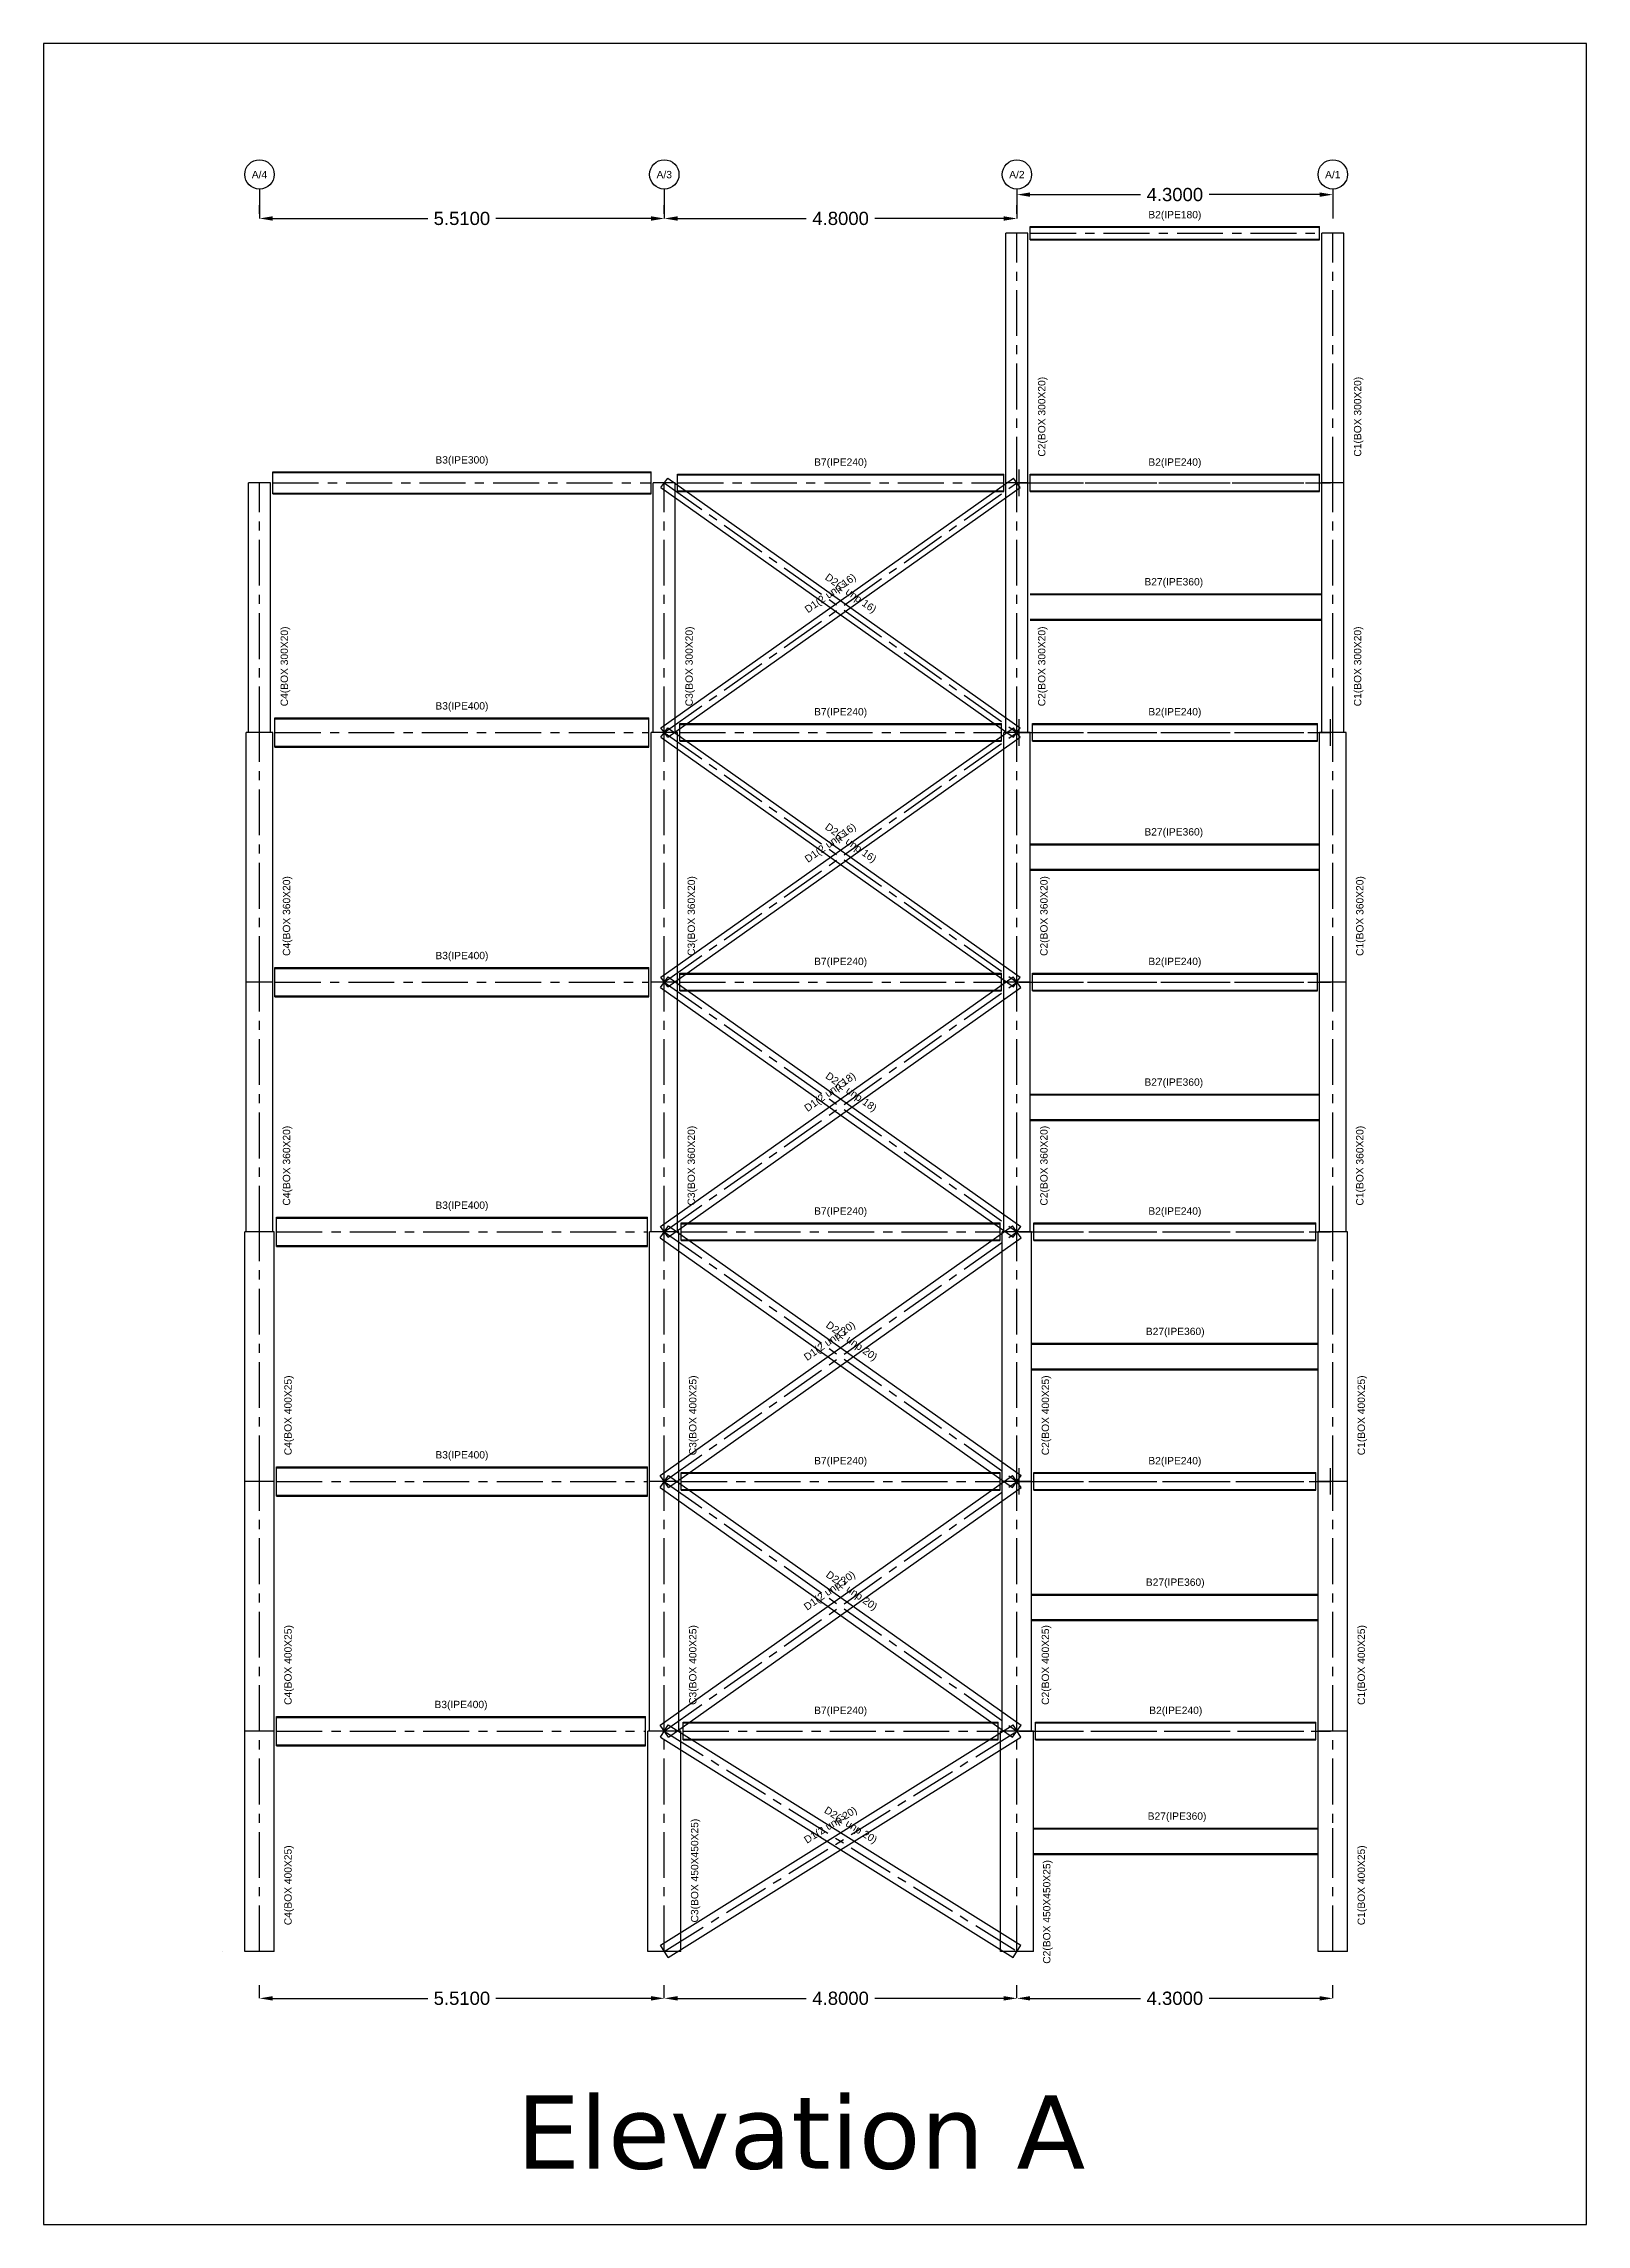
# Model space of a CAD drawing. Header units: metres. Extents: x 158 to 495, y 93 to 262.
# Drawn here: x 273.86 to 294.86, y 231.71 to 261.41 of the extents above; entities that cross this region are included whole.
import ezdxf
from ezdxf.enums import TextEntityAlignment as Align

# ---------------------------------------------------------------- set-up
doc = ezdxf.new("R2010")
doc.units = ezdxf.units.M
doc.header["$MEASUREMENT"] = 0
doc.linetypes.add('CENTER', pattern=[2, 1.25, -0.25, 0.25, -0.25])
doc.styles.get("Standard").update_dxf_attribs({"font": 'arial.ttf'})
doc.dimstyles.get("Standard").update_dxf_attribs({"dimtxt": 0.18, "dimasz": 0.18, "dimexe": 0.18, "dimexo": 0.0625, "dimgap": 0.09, "dimtad": 0, "dimtih": 1, "dimtoh": 1, "dimdec": 4, "dimzin": 0, "dimdsep": 46, "dimtxsty": 'Standard', "dimcen": 0.09, "dimadec": 0, "dimazin": 0, "dimtfac": 1, "dimtdec": 4, "dimtofl": 0, "dimtmove": 0, "dimatfit": 3, "dimfxl": 1, "dimtolj": 1, "dimtzin": 0, "dimarcsym": 0})

msp = doc.modelspace()

# ---------------------------------------------------------------- texts
for s, p in [('A/4', (276.8026, 259.62402)), ('A/3', (282.3126, 259.62402)), ('A/2', (287.1126, 259.62402)), ('A/1', (291.4126, 259.62402)), ('B2(IPE180)', (289.2626, 259.06402)), ('B3(IPE300)', (279.5576, 255.72402)), ('B7(IPE240)', (284.7126, 255.69402)), ('B2(IPE240)', (289.2626, 255.69402)), ('B27(IPE360)', (289.2476, 254.06416)), ('B3(IPE400)', (279.5576, 252.37402)), ('B7(IPE240)', (284.7126, 252.29402)), ('B2(IPE240)', (289.2626, 252.29402)), ('B27(IPE360)', (289.2476, 250.65826)), ('B3(IPE400)', (279.5576, 248.97402)), ('B7(IPE240)', (284.7126, 248.89402)), ('B2(IPE240)', (289.2626, 248.89402)), ('B27(IPE360)', (289.2476, 247.25012)), ('B3(IPE400)', (279.5576, 245.57402)), ('B7(IPE240)', (284.7126, 245.49402)), ('B2(IPE240)', (289.2626, 245.49402)), ('B27(IPE360)', (289.2676, 243.85494)), ('B3(IPE400)', (279.5576, 242.17402)), ('B7(IPE240)', (284.7126, 242.09402)), ('B2(IPE240)', (289.2626, 242.09402)), ('B27(IPE360)', (289.2676, 240.43969)), ('B3(IPE400)', (279.5451, 238.77402)), ('B7(IPE240)', (284.7126, 238.69402)), ('B2(IPE240)', (289.2751, 238.69402)), ('B27(IPE360)', (289.2926, 237.25383))]:
    msp.add_text(s, height=0.1).set_placement(p, align=Align.MIDDLE)
for s, rotation, p in [('C2(BOX 300X20)', 90, (287.4626, 256.32402)), ('C1(BOX 300X20)', 90, (291.7626, 256.32402)), ('D1(2 unp 16)', 35.311213, (284.57966, 253.91171)), ('D2(2 unp 16)', 324.688787, (284.84554, 253.91171)), ('C4(BOX 300X20)', 90, (277.1526, 252.92402)), ('C3(BOX 300X20)', 90, (282.6626, 252.92402)), ('C2(BOX 300X20)', 90, (287.4626, 252.92402)), ('C1(BOX 300X20)', 90, (291.7626, 252.92402)), ('D1(2 unp 16)', 35.311213, (284.57966, 250.51171)), ('D2(2 unp 16)', 324.688787, (284.84554, 250.51171)), ('C4(BOX 360X20)', 90, (277.1826, 249.52402)), ('C3(BOX 360X20)', 90, (282.6926, 249.52402)), ('C2(BOX 360X20)', 90, (287.4926, 249.52402)), ('C1(BOX 360X20)', 90, (291.7926, 249.52402)), ('D1(2 unp 18)', 35.311213, (284.57388, 247.11987)), ('D2(2 unp 18)', 324.688787, (284.85132, 247.11987)), ('C4(BOX 360X20)', 90, (277.1826, 246.12402)), ('C3(BOX 360X20)', 90, (282.6926, 246.12402)), ('C2(BOX 360X20)', 90, (287.4926, 246.12402)), ('C1(BOX 360X20)', 90, (291.7926, 246.12402)), ('D1(2 unp 20)', 35.311213, (284.5681, 243.72803)), ('D2(2 unp 20)', 324.688787, (284.8571, 243.72803)), ('C4(BOX 400X25)', 90, (277.2026, 242.72402)), ('C3(BOX 400X25)', 90, (282.7126, 242.72402)), ('C2(BOX 400X25)', 90, (287.5126, 242.72402)), ('C1(BOX 400X25)', 90, (291.8126, 242.72402)), ('D1(2 unp 20)', 35.311213, (284.5681, 240.32803)), ('D2(2 unp 20)', 324.688787, (284.8571, 240.32803)), ('C4(BOX 400X25)', 90, (277.2026, 239.32402)), ('C3(BOX 400X25)', 90, (282.7126, 239.32402)), ('C2(BOX 400X25)', 90, (287.5126, 239.32402)), ('C1(BOX 400X25)', 90, (291.8126, 239.32402)), ('D1(2 unp 20)', 32.005383, (284.5801, 237.13602)), ('D2(2 unp 20)', 327.994617, (284.8451, 237.13602)), ('C3(BOX 450X450X25)', 90, (282.7376, 236.52402)), ('C4(BOX 400X25)', 90, (277.2026, 236.32402)), ('C1(BOX 400X25)', 90, (291.8126, 236.32402)), ('C2(BOX 450X450X25)', 90, (287.53099, 235.96165))]:
    msp.add_text(s, height=0.1, rotation=rotation).set_placement(p, align=Align.MIDDLE)
at = {"insert": (280.2979, 233.46377), "char_height": 1, "attachment_point": 1}
msp.add_mtext_dynamic_manual_height_columns('{\\fVerdana|b0|i0|c0|p34;Elevation A}', width=10.4806446, gutter_width=1, heights=[2.9758], dxfattribs=at)

# ---------------------------------------------------------------- blocks, each defined once
blk = doc.blocks.new('*D146')
at = {"color": 0, "lineweight": -2, "transparency": 16777216}
for p, q in [((276.803, 234.787), (276.803, 234.964)), ((282.313, 234.787), (282.313, 234.964)), ((276.983, 234.784), (279.094, 234.784)), ((282.133, 234.784), (280.021, 234.784))]:
    blk.add_line(p, q, dxfattribs=at)
at = {"color": 0, "transparency": 16777216}
for points in [[(276.983, 234.814), (276.983, 234.754), (276.803, 234.784)], [(282.133, 234.814), (282.133, 234.754), (282.313, 234.784)]]:
    blk.add_solid(points, dxfattribs=at)
at = {"layer": 'Defpoints', "color": 0, "transparency": 16777216}
for p in [(276.803, 234.724), (282.313, 234.784), (282.313, 234.724)]:
    blk.add_point(p, dxfattribs=at)
at = {"color": 0, "transparency": 16777216, "insert": (279.558, 234.784), "char_height": 0.18, "attachment_point": 5}
blk.add_mtext('\\A1;5.5100', dxfattribs=at)
blk = doc.blocks.new('*D147')
at = {"color": 0, "lineweight": -2, "transparency": 16777216}
for p, q in [((282.313, 234.787), (282.313, 234.964)), ((287.113, 234.787), (287.113, 234.964)), ((282.493, 234.784), (284.246, 234.784)), ((286.933, 234.784), (285.18, 234.784))]:
    blk.add_line(p, q, dxfattribs=at)
at = {"color": 0, "transparency": 16777216}
for points in [[(282.493, 234.814), (282.493, 234.754), (282.313, 234.784)], [(286.933, 234.814), (286.933, 234.754), (287.113, 234.784)]]:
    blk.add_solid(points, dxfattribs=at)
at = {"layer": 'Defpoints', "color": 0, "transparency": 16777216}
for p in [(282.313, 234.724), (287.113, 234.784), (287.113, 234.724)]:
    blk.add_point(p, dxfattribs=at)
at = {"color": 0, "transparency": 16777216, "insert": (284.713, 234.784), "char_height": 0.18, "attachment_point": 5}
blk.add_mtext('\\A1;4.8000', dxfattribs=at)
blk = doc.blocks.new('*D148')
at = {"color": 0, "lineweight": -2, "transparency": 16777216}
for p, q in [((287.113, 234.787), (287.113, 234.964)), ((291.413, 234.787), (291.413, 234.964)), ((287.293, 234.784), (288.796, 234.784)), ((291.233, 234.784), (289.73, 234.784))]:
    blk.add_line(p, q, dxfattribs=at)
at = {"color": 0, "transparency": 16777216}
for points in [[(287.293, 234.814), (287.293, 234.754), (287.113, 234.784)], [(291.233, 234.814), (291.233, 234.754), (291.413, 234.784)]]:
    blk.add_solid(points, dxfattribs=at)
at = {"layer": 'Defpoints', "color": 0, "transparency": 16777216}
for p in [(287.113, 234.724), (291.413, 234.784), (291.413, 234.724)]:
    blk.add_point(p, dxfattribs=at)
at = {"color": 0, "transparency": 16777216, "insert": (289.263, 234.784), "char_height": 0.18, "attachment_point": 5}
blk.add_mtext('\\A1;4.3000', dxfattribs=at)
blk = doc.blocks.new('*D168')
at = {"color": 0, "lineweight": -2, "transparency": 16777216}
for p, q in [((276.803, 259.087), (276.803, 259.204)), ((276.983, 259.024), (279.094, 259.024)), ((282.133, 259.024), (280.021, 259.024)), ((282.313, 259.087), (282.313, 259.204))]:
    blk.add_line(p, q, dxfattribs=at)
at = {"color": 0, "transparency": 16777216}
for points in [[(276.983, 259.054), (276.983, 258.994), (276.803, 259.024)], [(282.133, 259.054), (282.133, 258.994), (282.313, 259.024)]]:
    blk.add_solid(points, dxfattribs=at)
at = {"layer": 'Defpoints', "color": 0, "transparency": 16777216}
for p in [(276.803, 259.024), (282.313, 259.024), (282.313, 259.024)]:
    blk.add_point(p, dxfattribs=at)
at = {"color": 0, "transparency": 16777216, "insert": (279.558, 259.024), "char_height": 0.18, "attachment_point": 5}
blk.add_mtext('\\A1;5.5100', dxfattribs=at)
blk = doc.blocks.new('*D169')
at = {"color": 0, "lineweight": -2, "transparency": 16777216}
for p, q in [((282.313, 259.087), (282.313, 259.204)), ((282.493, 259.024), (284.246, 259.024)), ((286.933, 259.024), (285.18, 259.024)), ((287.113, 259.087), (287.113, 259.204))]:
    blk.add_line(p, q, dxfattribs=at)
at = {"color": 0, "transparency": 16777216}
for points in [[(282.493, 259.054), (282.493, 258.994), (282.313, 259.024)], [(286.933, 259.054), (286.933, 258.994), (287.113, 259.024)]]:
    blk.add_solid(points, dxfattribs=at)
at = {"layer": 'Defpoints', "color": 0, "transparency": 16777216}
for p in [(282.313, 259.024), (287.113, 259.024), (287.113, 259.024)]:
    blk.add_point(p, dxfattribs=at)
at = {"color": 0, "transparency": 16777216, "insert": (284.713, 259.024), "char_height": 0.18, "attachment_point": 5}
blk.add_mtext('\\A1;4.8000', dxfattribs=at)
blk = doc.blocks.new('*D170')
at = {"color": 0, "lineweight": -2, "transparency": 16777216}
for p, q in [((287.113, 259.362), (287.113, 259.169)), ((287.293, 259.349), (288.796, 259.349)), ((291.233, 259.349), (289.73, 259.349)), ((291.413, 259.362), (291.413, 259.169))]:
    blk.add_line(p, q, dxfattribs=at)
at = {"color": 0, "transparency": 16777216}
for points in [[(287.293, 259.379), (287.293, 259.319), (287.113, 259.349)], [(291.233, 259.379), (291.233, 259.319), (291.413, 259.349)]]:
    blk.add_solid(points, dxfattribs=at)
at = {"layer": 'Defpoints', "color": 0, "transparency": 16777216}
for p in [(287.113, 259.424), (291.413, 259.424), (291.413, 259.349)]:
    blk.add_point(p, dxfattribs=at)
at = {"color": 0, "transparency": 16777216, "insert": (289.263, 259.349), "char_height": 0.18, "attachment_point": 5}
blk.add_mtext('\\A1;4.3000', dxfattribs=at)

# ---------------------------------------------------------------- dimensions: what is measured, and where the dimension line sits
for base, p1, p2, picture, middle in [((291.4126, 259.34918), (287.1126, 259.42402), (291.4126, 259.42402), '*D170', (289.2626, 259.34918)), ((282.3126, 259.02402), (276.8026, 259.02402), (282.3126, 259.02402), '*D168', (279.5576, 259.02402)), ((287.1126, 259.02402), (282.3126, 259.02402), (287.1126, 259.02402), '*D169', (284.7126, 259.02402)), ((282.3126, 234.78402), (276.8026, 234.72402), (282.3126, 234.72402), '*D146', (279.5576, 234.78402)), ((287.1126, 234.78402), (282.3126, 234.72402), (287.1126, 234.72402), '*D147', (284.7126, 234.78402)), ((291.4126, 234.78402), (287.1126, 234.72402), (291.4126, 234.72402), '*D148', (289.2626, 234.78402))]:
    dim = msp.add_linear_dim(base=base, p1=p1, p2=p2, dimstyle='Standard')
    dim.commit()
    dim.dimension.update_dxf_attribs({"geometry": picture, "text_midpoint": middle})

# ---------------------------------------------------------------- linework, layer by layer
for p, q in [((273.8642, 261.40561), (273.8642, 231.70561)), ((294.8642, 261.40561), (273.8642, 261.40561)), ((294.8642, 231.70561), (294.8642, 261.40561)), ((273.8642, 231.70561), (294.8642, 231.70561))]:
    msp.add_line(p, q)
at = {"linetype": 'CENTER', "ltscale": 0.5}
for p, q in [((276.8026, 259.42402), (276.8026, 259.02402)), ((282.3126, 259.42402), (282.3126, 259.02402)), ((287.1126, 259.42402), (287.1126, 259.02402)), ((291.4126, 259.42402), (291.4126, 259.02402)), ((287.1126, 255.42402), (287.1126, 258.82402)), ((287.2926, 258.82402), (291.2326, 258.82402)), ((291.4126, 255.42402), (291.4126, 258.82402)), ((276.8026, 252.02402), (276.8026, 255.42402)), ((276.9826, 255.42402), (282.1326, 255.42402)), ((282.3126, 252.02402), (282.3126, 255.42402)), ((282.3126, 252.02402), (287.1126, 255.42402)), ((282.3126, 255.42402), (287.1126, 252.02402)), ((282.4926, 255.42402), (286.9326, 255.42402)), ((287.1126, 252.02402), (287.1126, 255.42402)), ((287.1426, 255.42402), (291.3826, 255.42402)), ((287.2926, 255.42402), (291.2326, 255.42402)), ((291.4126, 252.02402), (291.4126, 255.42402)), ((276.8026, 248.62402), (276.8026, 252.02402)), ((277.0126, 252.02402), (282.1026, 252.02402)), ((282.3126, 248.62402), (282.3126, 252.02402)), ((282.3126, 248.62402), (287.1126, 252.02402)), ((282.3126, 252.02402), (287.1126, 248.62402)), ((282.5226, 252.02402), (286.9026, 252.02402)), ((287.1126, 248.62402), (287.1126, 252.02402)), ((287.1426, 252.02402), (291.3826, 252.02402)), ((287.3226, 252.02402), (291.2026, 252.02402)), ((291.4126, 248.62402), (291.4126, 252.02402)), ((276.8026, 245.22402), (276.8026, 248.62402)), ((277.0126, 248.62402), (282.1026, 248.62402)), ((282.3126, 245.22402), (282.3126, 248.62402)), ((282.3126, 245.22402), (287.1126, 248.62402)), ((282.3126, 248.62402), (287.1126, 245.22402)), ((282.5226, 248.62402), (286.9026, 248.62402)), ((287.1126, 245.22402), (287.1126, 248.62402)), ((287.1426, 248.62402), (291.3826, 248.62402)), ((287.3226, 248.62402), (291.2026, 248.62402)), ((291.4126, 245.22402), (291.4126, 248.62402)), ((276.8026, 241.82402), (276.8026, 245.22402)), ((277.0326, 245.22402), (282.0826, 245.22402)), ((282.3126, 241.82402), (282.3126, 245.22402)), ((282.3126, 241.82402), (287.1126, 245.22402)), ((282.3126, 245.22402), (287.1126, 241.82402)), ((282.5426, 245.22402), (286.8826, 245.22402)), ((287.1126, 241.82402), (287.1126, 245.22402)), ((287.1426, 245.22402), (291.3826, 245.22402)), ((287.3426, 245.22402), (291.1826, 245.22402)), ((291.4126, 241.82402), (291.4126, 245.22402)), ((276.8026, 238.42402), (276.8026, 241.82402)), ((277.0326, 241.82402), (282.0826, 241.82402)), ((282.3126, 238.42402), (282.3126, 241.82402)), ((282.3126, 238.42402), (287.1126, 241.82402)), ((282.3126, 241.82402), (287.1126, 238.42402)), ((282.5426, 241.82402), (286.8826, 241.82402)), ((287.1126, 238.42402), (287.1126, 241.82402)), ((287.1426, 241.82402), (291.3826, 241.82402)), ((287.3426, 241.82402), (291.1826, 241.82402)), ((291.4126, 238.42402), (291.4126, 241.82402)), ((276.8026, 235.42402), (276.8026, 238.42402)), ((277.0326, 238.42402), (282.0576, 238.42402)), ((282.3126, 235.42402), (282.3126, 238.42402)), ((282.3126, 235.42402), (287.1126, 238.42402)), ((282.3126, 238.42402), (287.1126, 235.42402)), ((282.5676, 238.42402), (286.8576, 238.42402)), ((287.1126, 235.42402), (287.1126, 238.42402)), ((287.1426, 238.42402), (291.3826, 238.42402)), ((287.3676, 238.42402), (291.1826, 238.42402)), ((291.4126, 235.42402), (291.4126, 238.42402)), ((276.3026, 235.42402), (276.3026, 235.42402)), ((276.3026, 235.42402), (276.3026, 235.42402))]:
    msp.add_line(p, q, dxfattribs=at)
at = {"linetype": 'Continuous'}
for p, q in [((286.9626, 255.42402), (286.9626, 258.82402)), ((286.9626, 255.42402), (286.9626, 258.82402)), ((287.2626, 258.82402), (286.9626, 258.82402)), ((287.2626, 255.42402), (287.2626, 258.82402)), ((287.2926, 258.91402), (291.2326, 258.91402)), ((287.2926, 258.73402), (287.2926, 258.91402)), ((287.2926, 258.90602), (291.2326, 258.90602)), ((287.2926, 258.90602), (291.2326, 258.90602)), ((287.2926, 258.74202), (291.2326, 258.74202)), ((287.2926, 258.73402), (291.2326, 258.73402)), ((287.2926, 258.73402), (291.2326, 258.73402)), ((291.2326, 258.73402), (291.2326, 258.91402)), ((291.2626, 255.42402), (291.2626, 258.82402)), ((291.2626, 255.42402), (291.2626, 258.82402)), ((291.5626, 258.82402), (291.2626, 258.82402)), ((291.5626, 255.42402), (291.5626, 258.82402)), ((276.6526, 252.02402), (276.6526, 255.42402)), ((276.6526, 252.02402), (276.6526, 255.42402)), ((276.9526, 255.42402), (276.6526, 255.42402)), ((276.9526, 252.02402), (276.9526, 255.42402)), ((276.9826, 255.57402), (282.1326, 255.57402)), ((276.9826, 255.27402), (276.9826, 255.57402)), ((276.9826, 255.56332), (282.1326, 255.56332)), ((276.9826, 255.56332), (282.1326, 255.56332)), ((282.1326, 255.27402), (282.1326, 255.57402)), ((282.1626, 252.02402), (282.1626, 255.42402)), ((282.1626, 252.02402), (282.1626, 255.42402)), ((282.4626, 255.42402), (282.1626, 255.42402)), ((282.26636, 252.0893), (287.06636, 255.4893)), ((282.26636, 255.35874), (282.35884, 255.4893)), ((282.35884, 255.4893), (287.15884, 252.0893)), ((282.4626, 252.02402), (282.4626, 255.42402)), ((282.4926, 255.54402), (286.9326, 255.54402)), ((282.4926, 255.30402), (282.4926, 255.54402)), ((282.4926, 255.53422), (286.9326, 255.53422)), ((282.4926, 255.53422), (286.9326, 255.53422)), ((286.9326, 255.30402), (286.9326, 255.54402)), ((287.2626, 255.42402), (286.9626, 255.42402)), ((286.9626, 252.02402), (286.9626, 255.42402)), ((286.9626, 252.02402), (286.9626, 255.42402)), ((287.2626, 255.42402), (286.9626, 255.42402)), ((287.15884, 255.35874), (287.06636, 255.4893)), ((287.1426, 255.24402), (287.1426, 255.60402)), ((287.2626, 252.02402), (287.2626, 255.42402)), ((287.2926, 255.54402), (291.2326, 255.54402)), ((287.2926, 255.30402), (287.2926, 255.54402)), ((287.2926, 255.53422), (291.2326, 255.53422)), ((287.2926, 255.53422), (291.2326, 255.53422)), ((291.2326, 255.30402), (291.2326, 255.54402)), ((291.2626, 252.02402), (291.2626, 255.42402)), ((291.2626, 252.02402), (291.2626, 255.42402)), ((291.5626, 255.42402), (291.2626, 255.42402)), ((291.5626, 255.42402), (291.2626, 255.42402)), ((291.5626, 252.02402), (291.5626, 255.42402)), ((276.9826, 255.28472), (282.1326, 255.28472)), ((276.9826, 255.27402), (282.1326, 255.27402)), ((276.9826, 255.27402), (282.1326, 255.27402)), ((282.26636, 255.35874), (287.06636, 251.95874)), ((282.26636, 255.35874), (287.06636, 251.95874)), ((282.35884, 251.95874), (287.15884, 255.35874)), ((282.35884, 251.95874), (287.15884, 255.35874)), ((282.4926, 255.31382), (286.9326, 255.31382)), ((282.4926, 255.30402), (286.9326, 255.30402)), ((282.4926, 255.30402), (286.9326, 255.30402)), ((287.2926, 255.31382), (291.2326, 255.31382)), ((287.2926, 255.30402), (291.2326, 255.30402)), ((287.2926, 255.30402), (291.2326, 255.30402)), ((287.2926, 253.91416), (291.2626, 253.91416)), ((287.2926, 253.90146), (291.2626, 253.90146)), ((287.2926, 253.90146), (291.2626, 253.90146)), ((287.2926, 253.56686), (291.2626, 253.56686)), ((287.2926, 253.55416), (291.2626, 253.55416)), ((287.2926, 253.55416), (291.2626, 253.55416)), ((277.0126, 252.22402), (282.1026, 252.22402)), ((277.0126, 251.82402), (277.0126, 252.22402)), ((277.0126, 252.21052), (282.1026, 252.21052)), ((277.0126, 252.21052), (282.1026, 252.21052)), ((282.1026, 251.82402), (282.1026, 252.22402)), ((287.1426, 251.84402), (287.1426, 252.20402)), ((291.3826, 251.84402), (291.3826, 252.20402)), ((276.6226, 248.62402), (276.6226, 252.02402)), ((276.6226, 248.62402), (276.6226, 252.02402)), ((276.9826, 252.02402), (276.6226, 252.02402)), ((276.9526, 252.02402), (276.6526, 252.02402)), ((276.9826, 248.62402), (276.9826, 252.02402)), ((282.1326, 248.62402), (282.1326, 252.02402)), ((282.1326, 248.62402), (282.1326, 252.02402)), ((282.4926, 252.02402), (282.1326, 252.02402)), ((282.4626, 252.02402), (282.1626, 252.02402)), ((282.35884, 251.95874), (282.26636, 252.0893)), ((282.26636, 248.6893), (287.06636, 252.0893)), ((282.26636, 251.95874), (282.35884, 252.0893)), ((282.26636, 251.95874), (287.06636, 248.55874)), ((282.26636, 251.95874), (287.06636, 248.55874)), ((282.35884, 252.0893), (287.15884, 248.6893)), ((282.35884, 248.55874), (287.15884, 251.95874)), ((282.35884, 248.55874), (287.15884, 251.95874)), ((282.4926, 248.62402), (282.4926, 252.02402)), ((282.5226, 252.14402), (286.9026, 252.14402)), ((282.5226, 251.90402), (282.5226, 252.14402)), ((282.5226, 252.13422), (286.9026, 252.13422)), ((282.5226, 252.13422), (286.9026, 252.13422)), ((282.5226, 251.91382), (286.9026, 251.91382)), ((282.5226, 251.90402), (286.9026, 251.90402)), ((282.5226, 251.90402), (286.9026, 251.90402)), ((286.9026, 251.90402), (286.9026, 252.14402)), ((286.9326, 248.62402), (286.9326, 252.02402)), ((286.9326, 248.62402), (286.9326, 252.02402)), ((287.2926, 252.02402), (286.9326, 252.02402)), ((287.2626, 252.02402), (286.9626, 252.02402)), ((287.15884, 251.95874), (287.06636, 252.0893)), ((287.06636, 251.95874), (287.15884, 252.0893)), ((287.2926, 248.62402), (287.2926, 252.02402)), ((287.3226, 252.14402), (291.2026, 252.14402)), ((287.3226, 251.90402), (287.3226, 252.14402)), ((287.3226, 252.13422), (291.2026, 252.13422)), ((287.3226, 252.13422), (291.2026, 252.13422)), ((287.3226, 251.91382), (291.2026, 251.91382)), ((287.3226, 251.90402), (291.2026, 251.90402)), ((287.3226, 251.90402), (291.2026, 251.90402)), ((291.2026, 251.90402), (291.2026, 252.14402)), ((291.2326, 248.62402), (291.2326, 252.02402)), ((291.2326, 248.62402), (291.2326, 252.02402)), ((291.5926, 252.02402), (291.2326, 252.02402)), ((291.5626, 252.02402), (291.2626, 252.02402)), ((291.5926, 248.62402), (291.5926, 252.02402)), ((277.0126, 251.83752), (282.1026, 251.83752)), ((277.0126, 251.82402), (282.1026, 251.82402)), ((277.0126, 251.82402), (282.1026, 251.82402)), ((287.2926, 250.50826), (291.2326, 250.50826)), ((287.2926, 250.49556), (291.2326, 250.49556)), ((287.2926, 250.49556), (291.2326, 250.49556)), ((287.2926, 250.16096), (291.2326, 250.16096)), ((287.2926, 250.14826), (291.2326, 250.14826)), ((287.2926, 250.14826), (291.2326, 250.14826)), ((276.9826, 248.62402), (276.6226, 248.62402)), ((276.6226, 245.22402), (276.6226, 248.62402)), ((276.6226, 245.22402), (276.6226, 248.62402)), ((276.9826, 248.62402), (276.6226, 248.62402)), ((276.9826, 245.22402), (276.9826, 248.62402)), ((277.0126, 248.82402), (282.1026, 248.82402)), ((277.0126, 248.42402), (277.0126, 248.82402)), ((277.0126, 248.81052), (282.1026, 248.81052)), ((277.0126, 248.81052), (282.1026, 248.81052)), ((282.1026, 248.42402), (282.1026, 248.82402)), ((282.4926, 248.62402), (282.1326, 248.62402)), ((282.1326, 245.22402), (282.1326, 248.62402)), ((282.1326, 245.22402), (282.1326, 248.62402)), ((282.4926, 248.62402), (282.1326, 248.62402)), ((282.26058, 245.29746), (287.06058, 248.69746)), ((282.26058, 248.55058), (282.36462, 248.69746)), ((282.35884, 248.55874), (282.26636, 248.6893)), ((282.36462, 248.69746), (287.16462, 245.29746)), ((282.4926, 245.22402), (282.4926, 248.62402)), ((282.5226, 248.74402), (286.9026, 248.74402)), ((282.5226, 248.50402), (282.5226, 248.74402)), ((282.5226, 248.73422), (286.9026, 248.73422)), ((282.5226, 248.73422), (286.9026, 248.73422)), ((286.9026, 248.50402), (286.9026, 248.74402)), ((287.2926, 248.62402), (286.9326, 248.62402)), ((286.9326, 245.22402), (286.9326, 248.62402)), ((286.9326, 245.22402), (286.9326, 248.62402)), ((287.2926, 248.62402), (286.9326, 248.62402)), ((287.16462, 248.55058), (287.06058, 248.69746)), ((287.06636, 248.55874), (287.15884, 248.6893)), ((287.2926, 245.22402), (287.2926, 248.62402)), ((287.3226, 248.74402), (291.2026, 248.74402)), ((287.3226, 248.50402), (287.3226, 248.74402)), ((287.3226, 248.73422), (291.2026, 248.73422)), ((287.3226, 248.73422), (291.2026, 248.73422)), ((291.2026, 248.50402), (291.2026, 248.74402)), ((291.2326, 245.22402), (291.2326, 248.62402)), ((291.2326, 245.22402), (291.2326, 248.62402)), ((291.5926, 248.62402), (291.2326, 248.62402)), ((291.5926, 248.62402), (291.2326, 248.62402)), ((291.5926, 245.22402), (291.5926, 248.62402)), ((277.0126, 248.43752), (282.1026, 248.43752)), ((277.0126, 248.42402), (282.1026, 248.42402)), ((277.0126, 248.42402), (282.1026, 248.42402)), ((282.26058, 248.55058), (287.06058, 245.15058)), ((282.26058, 248.55058), (287.06058, 245.15058)), ((282.36462, 245.15058), (287.16462, 248.55058)), ((282.36462, 245.15058), (287.16462, 248.55058)), ((282.5226, 248.51382), (286.9026, 248.51382)), ((282.5226, 248.50402), (286.9026, 248.50402)), ((282.5226, 248.50402), (286.9026, 248.50402)), ((287.3226, 248.51382), (291.2026, 248.51382)), ((287.3226, 248.50402), (291.2026, 248.50402)), ((287.3226, 248.50402), (291.2026, 248.50402)), ((287.2926, 247.10012), (291.2326, 247.10012)), ((287.2926, 247.08742), (291.2326, 247.08742)), ((287.2926, 247.08742), (291.2326, 247.08742)), ((287.2926, 246.75282), (291.2326, 246.75282)), ((287.2926, 246.74012), (291.2326, 246.74012)), ((287.2926, 246.74012), (291.2326, 246.74012)), ((277.0326, 245.42402), (282.0826, 245.42402)), ((277.0326, 245.02402), (277.0326, 245.42402)), ((277.0326, 245.41052), (282.0826, 245.41052)), ((277.0326, 245.41052), (282.0826, 245.41052)), ((282.0826, 245.02402), (282.0826, 245.42402)), ((282.5426, 245.34402), (286.8826, 245.34402)), ((282.5426, 245.10402), (282.5426, 245.34402)), ((282.5426, 245.33422), (286.8826, 245.33422)), ((282.5426, 245.33422), (286.8826, 245.33422)), ((286.8826, 245.10402), (286.8826, 245.34402)), ((287.3426, 245.34402), (291.1826, 245.34402)), ((287.3426, 245.10402), (287.3426, 245.34402)), ((287.3426, 245.33422), (291.1826, 245.33422)), ((287.3426, 245.33422), (291.1826, 245.33422)), ((291.1826, 245.10402), (291.1826, 245.34402)), ((276.6026, 241.82402), (276.6026, 245.22402)), ((276.6026, 241.82402), (276.6026, 245.22402)), ((277.0026, 245.22402), (276.6026, 245.22402)), ((276.9826, 245.22402), (276.6226, 245.22402)), ((277.0026, 241.82402), (277.0026, 245.22402)), ((277.0326, 245.03752), (282.0826, 245.03752)), ((282.1126, 241.82402), (282.1126, 245.22402)), ((282.1126, 241.82402), (282.1126, 245.22402)), ((282.5126, 245.22402), (282.1126, 245.22402)), ((282.4926, 245.22402), (282.1326, 245.22402)), ((282.2548, 241.90562), (287.0548, 245.30562)), ((282.2548, 245.14242), (282.3704, 245.30562)), ((282.2548, 245.14242), (287.0548, 241.74242)), ((282.2548, 245.14242), (287.0548, 241.74242)), ((282.36462, 245.15058), (282.26058, 245.29746)), ((282.3704, 245.30562), (287.1704, 241.90562)), ((282.3704, 241.74242), (287.1704, 245.14242)), ((282.3704, 241.74242), (287.1704, 245.14242)), ((282.5126, 241.82402), (282.5126, 245.22402)), ((282.5426, 245.11382), (286.8826, 245.11382)), ((282.5426, 245.10402), (286.8826, 245.10402)), ((282.5426, 245.10402), (286.8826, 245.10402)), ((286.9126, 241.82402), (286.9126, 245.22402)), ((286.9126, 241.82402), (286.9126, 245.22402)), ((287.3126, 245.22402), (286.9126, 245.22402)), ((287.2926, 245.22402), (286.9326, 245.22402)), ((287.1704, 245.14242), (287.0548, 245.30562)), ((287.06058, 245.15058), (287.16462, 245.29746)), ((287.3126, 241.82402), (287.3126, 245.22402)), ((287.3426, 245.11382), (291.1826, 245.11382)), ((287.3426, 245.10402), (291.1826, 245.10402)), ((287.3426, 245.10402), (291.1826, 245.10402)), ((291.2126, 241.82402), (291.2126, 245.22402)), ((291.2126, 241.82402), (291.2126, 245.22402)), ((291.6126, 245.22402), (291.2126, 245.22402)), ((291.5926, 245.22402), (291.2326, 245.22402)), ((291.6126, 241.82402), (291.6126, 245.22402)), ((277.0326, 245.02402), (282.0826, 245.02402)), ((277.0326, 245.02402), (282.0826, 245.02402)), ((287.3126, 243.70494), (291.2126, 243.70494)), ((287.3126, 243.69224), (291.2126, 243.69224)), ((287.3126, 243.69224), (291.2126, 243.69224)), ((287.3126, 243.35764), (291.2126, 243.35764)), ((287.3126, 243.34494), (291.2126, 243.34494)), ((287.3126, 243.34494), (291.2126, 243.34494)), ((277.0026, 241.82402), (276.6026, 241.82402)), ((276.6026, 238.42402), (276.6026, 241.82402)), ((276.6026, 238.42402), (276.6026, 241.82402)), ((277.0026, 241.82402), (276.6026, 241.82402)), ((277.0026, 238.42402), (277.0026, 241.82402)), ((277.0326, 242.02402), (282.0826, 242.02402)), ((277.0326, 241.62402), (277.0326, 242.02402)), ((277.0326, 242.01052), (282.0826, 242.01052)), ((277.0326, 242.01052), (282.0826, 242.01052)), ((282.0826, 241.62402), (282.0826, 242.02402)), ((282.5126, 241.82402), (282.1126, 241.82402)), ((282.1126, 238.42402), (282.1126, 241.82402)), ((282.1126, 238.42402), (282.1126, 241.82402)), ((282.5126, 241.82402), (282.1126, 241.82402)), ((282.3704, 241.74242), (282.2548, 241.90562)), ((282.2548, 238.50562), (287.0548, 241.90562)), ((282.2548, 241.74242), (282.3704, 241.90562)), ((282.3704, 241.90562), (287.1704, 238.50562)), ((282.5126, 238.42402), (282.5126, 241.82402)), ((282.5426, 241.94402), (286.8826, 241.94402)), ((282.5426, 241.70402), (282.5426, 241.94402)), ((282.5426, 241.93422), (286.8826, 241.93422)), ((282.5426, 241.93422), (286.8826, 241.93422)), ((286.8826, 241.70402), (286.8826, 241.94402)), ((287.3126, 241.82402), (286.9126, 241.82402)), ((286.9126, 238.42402), (286.9126, 241.82402)), ((286.9126, 238.42402), (286.9126, 241.82402)), ((287.3126, 241.82402), (286.9126, 241.82402)), ((287.1704, 241.74242), (287.0548, 241.90562)), ((287.0548, 241.74242), (287.1704, 241.90562)), ((287.1426, 241.64402), (287.1426, 242.00402)), ((287.3126, 238.42402), (287.3126, 241.82402)), ((287.3426, 241.94402), (291.1826, 241.94402)), ((287.3426, 241.70402), (287.3426, 241.94402)), ((287.3426, 241.93422), (291.1826, 241.93422)), ((287.3426, 241.93422), (291.1826, 241.93422)), ((291.1826, 241.70402), (291.1826, 241.94402)), ((291.2126, 238.42402), (291.2126, 241.82402)), ((291.2126, 238.42402), (291.2126, 241.82402)), ((291.6126, 241.82402), (291.2126, 241.82402)), ((291.6126, 241.82402), (291.2126, 241.82402)), ((291.3826, 241.64402), (291.3826, 242.00402)), ((291.6126, 238.42402), (291.6126, 241.82402)), ((277.0326, 241.63752), (282.0826, 241.63752)), ((277.0326, 241.62402), (282.0826, 241.62402)), ((277.0326, 241.62402), (282.0826, 241.62402)), ((282.2548, 241.74242), (287.0548, 238.34242)), ((282.2548, 241.74242), (287.0548, 238.34242)), ((282.3704, 238.34242), (287.1704, 241.74242)), ((282.3704, 238.34242), (287.1704, 241.74242)), ((282.5426, 241.71382), (286.8826, 241.71382)), ((282.5426, 241.70402), (286.8826, 241.70402)), ((282.5426, 241.70402), (286.8826, 241.70402)), ((287.3426, 241.71382), (291.1826, 241.71382)), ((287.3426, 241.70402), (291.1826, 241.70402)), ((287.3426, 241.70402), (291.1826, 241.70402)), ((287.3126, 240.28969), (291.2126, 240.28969)), ((287.3126, 240.27699), (291.2126, 240.27699)), ((287.3126, 240.27699), (291.2126, 240.27699)), ((287.3126, 239.94239), (291.2126, 239.94239)), ((287.3126, 239.92969), (291.2126, 239.92969)), ((287.3126, 239.92969), (291.2126, 239.92969)), ((277.0326, 238.62402), (282.0576, 238.62402)), ((277.0326, 238.22402), (277.0326, 238.62402)), ((277.0326, 238.61052), (282.0576, 238.61052)), ((277.0326, 238.61052), (282.0576, 238.61052)), ((282.0576, 238.22402), (282.0576, 238.62402)), ((282.3704, 238.34242), (282.2548, 238.50562)), ((282.2596, 235.50882), (287.0596, 238.50882)), ((282.2596, 238.33922), (282.3656, 238.50882)), ((282.3656, 238.50882), (287.1656, 235.50882)), ((282.5676, 238.54402), (286.8576, 238.54402)), ((282.5676, 238.30402), (282.5676, 238.54402)), ((282.5676, 238.53422), (286.8576, 238.53422)), ((282.5676, 238.53422), (286.8576, 238.53422)), ((286.8576, 238.30402), (286.8576, 238.54402)), ((287.0548, 238.34242), (287.1704, 238.50562)), ((287.1656, 238.33922), (287.0596, 238.50882)), ((287.3676, 238.54402), (291.1826, 238.54402)), ((287.3676, 238.30402), (287.3676, 238.54402)), ((287.3676, 238.53422), (291.1826, 238.53422)), ((287.3676, 238.53422), (291.1826, 238.53422)), ((291.1826, 238.30402), (291.1826, 238.54402)), ((276.6026, 235.42402), (276.6026, 238.42402)), ((276.6026, 235.42402), (276.6026, 238.42402)), ((277.0026, 238.42402), (276.6026, 238.42402)), ((277.0026, 238.42402), (276.6026, 238.42402)), ((277.0026, 235.42402), (277.0026, 238.42402)), ((277.0326, 238.23752), (282.0576, 238.23752)), ((277.0326, 238.22402), (282.0576, 238.22402)), ((277.0326, 238.22402), (282.0576, 238.22402)), ((282.0876, 235.42402), (282.0876, 238.42402)), ((282.0876, 235.42402), (282.0876, 238.42402)), ((282.5376, 238.42402), (282.0876, 238.42402)), ((282.5126, 238.42402), (282.1126, 238.42402)), ((282.2596, 238.33922), (287.0596, 235.33922)), ((282.2596, 238.33922), (287.0596, 235.33922)), ((282.3656, 235.33922), (287.1656, 238.33922)), ((282.3656, 235.33922), (287.1656, 238.33922)), ((282.5376, 235.42402), (282.5376, 238.42402)), ((282.5676, 238.31382), (286.8576, 238.31382)), ((282.5676, 238.30402), (286.8576, 238.30402)), ((282.5676, 238.30402), (286.8576, 238.30402)), ((286.8876, 235.42402), (286.8876, 238.42402)), ((286.8876, 235.42402), (286.8876, 238.42402)), ((287.3376, 238.42402), (286.8876, 238.42402)), ((287.3126, 238.42402), (286.9126, 238.42402)), ((287.3376, 235.42402), (287.3376, 238.42402)), ((287.3676, 238.31382), (291.1826, 238.31382)), ((287.3676, 238.30402), (291.1826, 238.30402)), ((287.3676, 238.30402), (291.1826, 238.30402)), ((291.2126, 235.42402), (291.2126, 238.42402)), ((291.2126, 235.42402), (291.2126, 238.42402)), ((291.6126, 238.42402), (291.2126, 238.42402)), ((291.6126, 238.42402), (291.2126, 238.42402)), ((291.6126, 235.42402), (291.6126, 238.42402)), ((287.3376, 237.10383), (291.2126, 237.10383)), ((287.3376, 237.09113), (291.2126, 237.09113)), ((287.3376, 237.09113), (291.2126, 237.09113)), ((291.4126, 236.74383), (291.4126, 237.10383)), ((287.3376, 236.75653), (291.2126, 236.75653)), ((287.3376, 236.74383), (291.2126, 236.74383)), ((287.3376, 236.74383), (291.2126, 236.74383)), ((277.0026, 235.42402), (276.6026, 235.42402)), ((282.5376, 235.42402), (282.0876, 235.42402)), ((282.3656, 235.33922), (282.2596, 235.50882)), ((287.3376, 235.42402), (286.8876, 235.42402)), ((287.0596, 235.33922), (287.1656, 235.50882)), ((291.6126, 235.42402), (291.2126, 235.42402))]:
    msp.add_line(p, q, dxfattribs=at)
for centre in [(276.8026, 259.62402), (282.3126, 259.62402), (287.1126, 259.62402), (291.4126, 259.62402)]:
    msp.add_circle(centre, 0.2, dxfattribs=at)

msp.set_redraw_order([(e.dxf.handle, doc.entitydb.next_handle()) for e in msp.query("TEXT MTEXT ATTDEF DIMENSION ARC_DIMENSION")])  # texts and dimensions are drawn at this point

doc.saveas('drawing.dxf')
